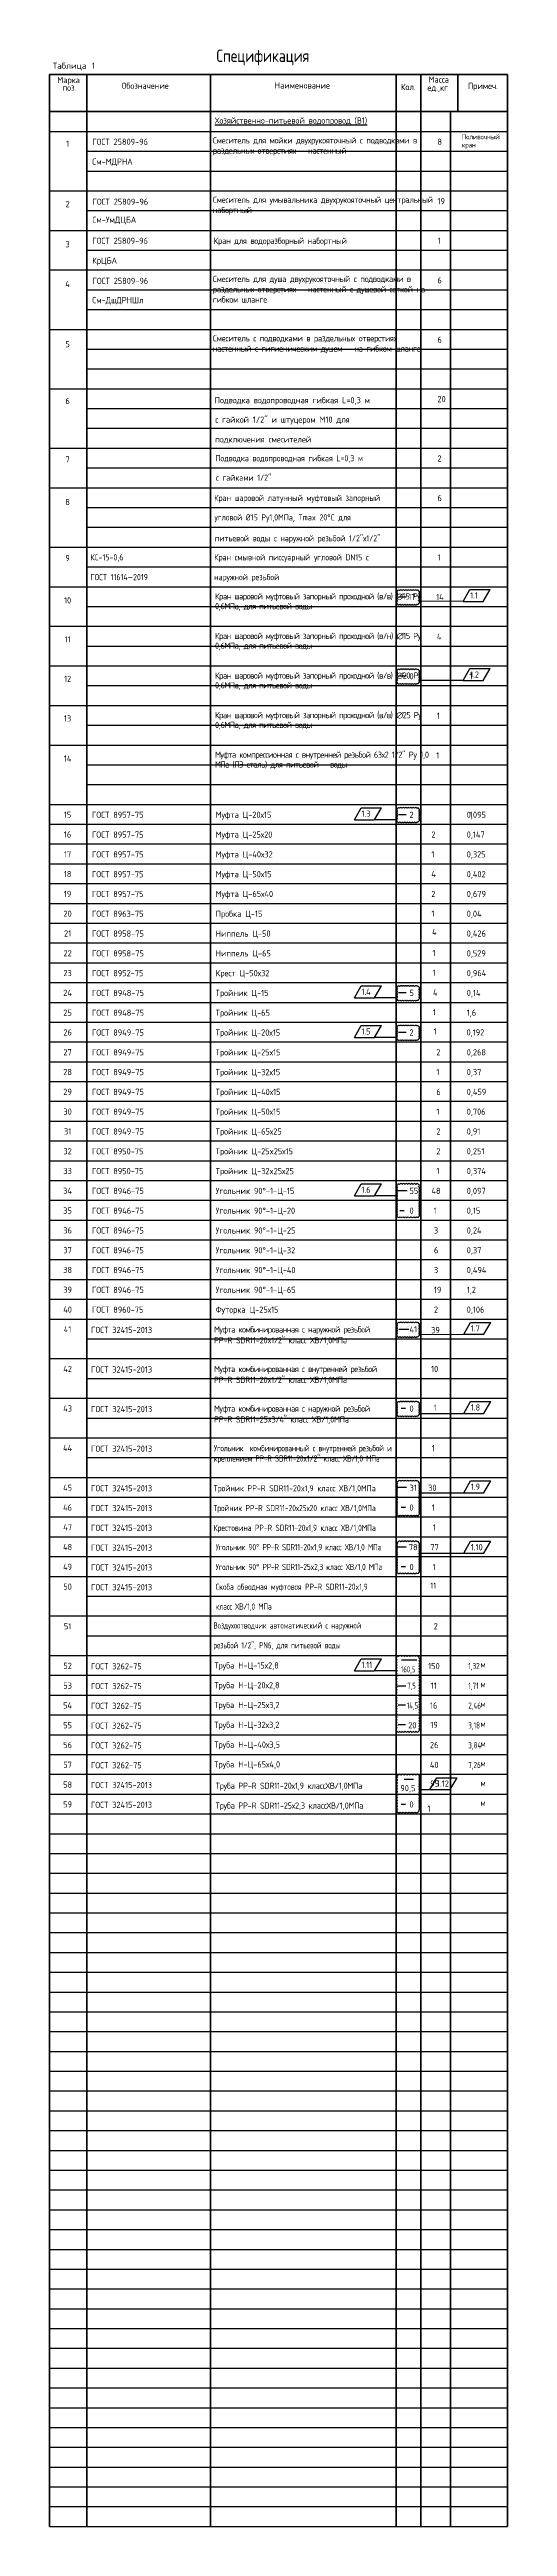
# Model space of a CAD drawing. Header units: millimetres. Extents: x 111795 to 171284, y -58193 to 111177.
# Drawn here: x 111795 to 130295, y -58193 to 41916 of the extents above; entities that cross this region are included whole.
import ezdxf
from ezdxf.enums import TextEntityAlignment as Align

# ---------------------------------------------------------------- set-up
doc = ezdxf.new("R2010")
doc.units = ezdxf.units.MM
doc.layers.add('0_ГТ-20_Изм.1', color=7, linetype='Continuous', true_color=0xe000e0)
doc.layers.add('АР_025', color=7, linetype='Continuous', lineweight=25)
doc.layers.add('ГС_ВК', color=3, linetype='Continuous')
doc.styles.add('GOST 2.304', font='CS_Gost2304.shx')
doc.styles.get("Standard").update_dxf_attribs({"font": 'txt.shx'})

msp = doc.modelspace()

# ---------------------------------------------------------------- texts
at = {"color": 0, "ltscale": 100}
msp.add_text('Таблица 1', height=250, dxfattribs=at).set_placement((111921, 41135))
at = {"linetype": 'Continuous', "lineweight": 25, "style": 'GOST 2.304'}
msp.add_text('Спецификация', height=500, dxfattribs=at).set_placement((118537, 41414))
at = {"color": 3, "linetype": 'Continuous', "lineweight": 25, "ltscale": 100, "style": 'GOST 2.304', "width": 0.95}
for s, p in [('Подводка водопроводная гибкая L=0,3 м ', (118499, 25273)), ('с гайками 1/2" ', (118521, 24486)), ('угловой %%C15 Ру1,0МПа, Тmax 20°C для ', (118456, 22882)), ('Кран шаровой латунный муфтовый запорный', (118446, 23668)), ('питьевой воды с наружной резьбой 1/2"х1/2"', (118475, 22037)), ('КС-15-0,6', (113446, 21268)), ('Кран смывной писсуарный угловой DN15 с ', (118446, 21268)), ('ГОСТ 11614—2019', (113446, 20468)), ('наружной резьбой', (118446, 20468))]:
    msp.add_text(s, height=250, dxfattribs=at).set_placement(p)
at = {"layer": '0_ГТ-20_Изм.1', "lineweight": 30, "style": 'GOST 2.304'}
for s, p in [('17', (126290, 19663)), ('1.1', (128784, 19728)), ('0', (126338, 16463)), ('1.2', (128784, 16530)), ('1.3', (124396, 10907)), ('2', (126338, 10863)), ('1.4', (124396, 3707)), ('5', (126338, 3663)), ('1.5', (124396, 2107)), ('2', (126338, 2063)), ('1.6', (124396, -4293)), ('0', (126338, -5137)), ('55', (126338, -4337)), ('41', (126338, -9937)), ('1.7', (128815, -9893)), ('0', (126338, -13137)), ('1.8', (128815, -13093)), ('0', (126338, -17137)), ('31', (126342, -16337)), ('1.9', (128815, -16293)), ('78', (126313, -18737)), ('1.10', (128815, -18739)), ('0', (126338, -19537)), ('1.11', (124396, -23493)), ('20', (126287, -25937)), ('90,5', (125969, -28476)), ('0', (126338, -29137)), ('1.12', (127448, -28293))]:
    msp.add_text(s, height=250, dxfattribs=at).set_placement(p)
at = {"layer": '0_ГТ-20_Изм.1', "lineweight": 30, "style": 'GOST 2.304', "width": 0.8}
for s, p in [('160,5', (125993, -23675)), ('14,5', (126234, -25137)), ('7,5', (126248, -24337))]:
    msp.add_text(s, height=250, dxfattribs=at).set_placement(p)
at = {"layer": 'АР_025', "color": 7, "linetype": 'Continuous', "lineweight": 25, "style": 'GOST 2.304'}
for s, p in [('Марка', (112567, 40683)), ('поз.', (112599, 40374)), ('Обозначение', (115661, 40452)), ('Наименование', (122008, 40465)), ('Кол.', (126290, 40403)), ('ед.,кг', (127478, 40372)), ('Масса', (127519, 40705)), ('Примеч.', (129305, 40445))]:
    msp.add_text(s, height=250, dxfattribs=at).set_placement(p, align=Align.MIDDLE_CENTER)
at = {"layer": 'АР_025', "color": 3, "linetype": 'Continuous', "lineweight": 25, "style": 'GOST 2.304'}
for s, p in [('1', (112524, 38110)), ('2', (112524, 35669)), ('3', (112524, 34048)), ('4', (112524, 32440)), ('5', (112524, 30009)), ('6', (112524, 27712)), ('7', (112524, 25352)), ('8', (112524, 23627)), ('9', (112524, 21364)), ('10', (112524, 19651)), ('11', (112524, 18082)), ('12', (112524, 16481)), ('13', (112524, 14882)), ('14', (112524, 13262)), ('15', (112524, 10991)), ('16', (112524, 10191)), ('17', (112524, 9391)), ('18', (112524, 8591)), ('20', (112524, 6991)), ('19', (112524, 7791)), ('21', (112524, 6191)), ('23', (112524, 4591)), ('24', (112524, 3791)), ('25', (112524, 2991)), ('26', (112524, 2191)), ('27', (112524, 1391)), ('28', (112524, 591)), ('29', (112524, -209)), ('30', (112524, -1009)), ('31', (112524, -1809)), ('32', (112524, -2609)), ('33', (112524, -3409)), ('34', (112524, -4209)), ('35', (112524, -5009)), ('36', (112524, -5809)), ('37', (112524, -6609)), ('38', (112524, -7409)), ('39', (112524, -8209)), ('40', (112524, -9009)), ('41', (112524, -9809)), ('42', (112524, -11409)), ('43', (112524, -13009)), ('44', (112524, -14609)), ('45', (112524, -16209)), ('46', (112524, -17009)), ('47', (112524, -17809)), ('48', (112524, -18609)), ('49', (112524, -19409)), ('50', (112524, -20209)), ('51', (112524, -21809)), ('52', (112524, -23409)), ('54', (112524, -25009)), ('53', (112524, -24209)), ('55', (112524, -25809)), ('56', (112524, -26609)), ('57', (112524, -27409)), ('58', (112524, -28209)), ('59', (112524, -29009))]:
    msp.add_text(s, height=250, dxfattribs=at).set_placement(p, align=Align.MIDDLE_CENTER)
for s, p in [('ГОСТ 25809-96', (113519, 38062)), ('8', (127467, 38063)), ('См-MДРНА', (113519, 37262)), ('19', (127467, 35663)), ('1', (127467, 34063)), ('ГОСТ 25809-96', (113526, 32441)), ('6', (127467, 32463)), ('См-ДшДРНШл', (113519, 31662)), ('6', (127467, 30063)), ('20', (127467, 27663)), ('2', (127467, 25263)), ('6', (127467, 23663)), ('1', (127467, 21263)), ('14', (127414, 19663)), ('4', (127444, 18063)), ('1', (128764, 16463)), ('1', (127442, 14863)), ('1', (127419, 13263)), ('1', (128764, 10863)), ('2', (127221, 10063)), ('1', (127221, 9263)), ('4', (127221, 8463)), ('1', (127221, 6863)), ('2', (127221, 7663)), ('4', (127250, 6121)), ('1', (127265, 5278)), ('1', (127265, 4478)), ('1', (127286, 2878)), ('4', (127286, 3678)), ('1', (127312, 2108)), ('2', (127423, 1263)), ('1', (127423, 463)), ('1', (127423, -1137)), ('6', (127423, -337)), ('2', (127423, -1937)), ('2', (127423, -2737)), ('1', (127423, -3537)), ('48', (127226, -4337)), ('1', (127314, -5137)), ('3', (127325, -5937)), ('6', (127325, -6737)), ('3', (127325, -7537)), ('19', (127325, -8337)), ('2', (127325, -9137)), ('39', (127213, -9966)), ('10', (127211, -11537)), ('1', (127314, -13110)), ('1', (127240, -14737)), ('30', (127093, -16337)), ('1', (127240, -17137)), ('1', (127284, -17937)), ('77', (127181, -18737)), ('1', (127269, -19537)), ('11', (127178, -20293)), ('2', (127313, -21937)), ('150', (127093, -23544)), ('16', (127166, -25137)), ('11', (127196, -24337)), ('19', (127181, -25918)), ('26', (127163, -26737)), ('40', (127163, -27537)), ('95', (127177, -28292)), ('1', (127062, -29307))]:
    msp.add_text(s, height=250, dxfattribs=at).set_placement(p)
at = {"layer": 'АР_025', "color": 3, "lineweight": 20, "style": 'GOST 2.304'}
for s, p in [('кран', (128458, 38060)), ('Поливочный ', (128458, 38389))]:
    msp.add_text(s, height=200, dxfattribs=at).set_placement(p, align=Align.MIDDLE_LEFT)
at = {"layer": 'АР_025', "color": 3, "lineweight": -3, "ltscale": 10, "style": 'GOST 2.304'}
for s, p in [('См-УмДЦБА', (113526, 34914)), ('ГОСТ 25809-96', (113526, 35641)), ('ГОСТ 25809-96', (113519, 34062)), ('КрЦБА', (113519, 33262)), ('Подводка водопроводная гибкая L=0,3 м', (118467, 27620)), ('с гайкой 1/2" и штуцером М10 для ', (118488, 26834)), ('подключения смесителей', (118488, 26034)), ('0,095', (128650, 10863)), ('0,147', (128650, 10063)), ('0,325', (128650, 9263)), ('0,402', (128650, 8463)), ('0,679', (128650, 7663)), ('0,04', (128650, 6863)), ('0,426', (128650, 6063)), ('0,529', (128650, 5263)), ('0,964', (128650, 4463)), ('1,6', (128650, 2863)), ('0,14', (128650, 3663)), ('0,192', (128643, 2067)), ('0,268', (128650, 1263)), ('0,37', (128650, 463)), ('0,459', (128650, -337)), ('0,706', (128650, -1137)), ('0,91', (128650, -1937)), ('0,251', (128650, -2737)), ('0,374', (128650, -3537)), ('0,097', (128650, -4337)), ('0,15', (128650, -5137)), ('0,24', (128650, -5937)), ('0,37', (128650, -6737)), ('0,494', (128650, -7537)), ('1,2', (128650, -8337)), ('0,106', (128650, -9137)), ('ГОСТ 32415-2013', (113469, -9957))]:
    msp.add_text(s, height=250, dxfattribs=at).set_placement(p)
msp.add_text('22', height=250, dxfattribs=at).set_placement((112524, 5391), align=Align.MIDDLE_CENTER)
at = {"layer": 'АР_025', "color": 3, "linetype": 'ByBlock', "lineweight": 20, "style": 'GOST 2.304'}
for p in [(113469, -11557), (113469, -13157), (113469, -14757), (113469, -16357), (113469, -17157), (113469, -17957), (113469, -18757), (113469, -19557), (113469, -20357)]:
    msp.add_text('ГОСТ 32415-2013', height=250, dxfattribs=at).set_placement(p)
for s, width, p in [('Тройник PP-R SDR11-20х25х20 класс ХВ/1,0МПа', 0.9, (118414, -17157)), ('Тройник PP-R SDR11-20x1,9 класс ХВ/1,0МПа', 0.95, (118423, -16357)), ('Крестовина PP-R SDR11-20х1,9 класс ХВ/1,0МПа', 0.9, (118417, -17957)), ('Воздухоотводчик автоматический с наружной ', 0.85, (118416, -21902)), ('резьбой 1/2", PN6, для питьевой воды', 0.85, (118416, -22702))]:
    msp.add_text(s, height=250, dxfattribs=dict(at, width=width)).set_placement(p)
at = {"layer": 'АР_025', "color": 3, "lineweight": -3, "ltscale": 10, "style": 'GOST 2.304', "width": 0.85}
for s, p in [('1,32', (128711, -23542)), ('1,71', (128711, -24342)), ('2,46', (128711, -25142)), ('3,18', (128711, -25942)), ('3,84', (128711, -26742)), ('7,26', (128711, -27542))]:
    msp.add_text(s, height=250, dxfattribs=at).set_placement(p)
at = {"layer": 'АР_025', "color": 7, "lineweight": -3, "ltscale": 10, "style": 'GOST 2.304'}
for p in [(129203, -23477), (129203, -24277), (129203, -25077), (129203, -25877), (129203, -26677), (129203, -27477), (129203, -28277), (129203, -29077)]:
    msp.add_text('м', height=250, dxfattribs=at).set_placement(p)
at = {"layer": 'АР_025', "color": 7, "lineweight": -3, "ltscale": 10, "insert": (118472, 39172), "char_height": 250, "width": 7168.75, "attachment_point": 1, "style": 'GOST 2.304'}
msp.add_mtext('{\\L\\C4;Хозяйственно-питьевой водопровод (В1)}', dxfattribs=at)
at = {"layer": 'АР_025', "color": 3, "lineweight": -3, "ltscale": 10, "char_height": 250, "attachment_point": 1, "style": 'GOST 2.304'}
for s, insert, width in [('{\\T0.95;Смеситель для мойки двухрукояточный с подводками в раздельных отверстиях \\H2.7858x; \\H0.35897x;настенный \\H2.1335x; }', (118394, 38370), 7368.23), ('{\\T0.95;Смеситель для умывальника двухрукояточный центральный набортный\\H2.7443x; }', (118394, 35970), 7368.23), ('{\\T0.95;Кран для водоразборный набортный}', (118428, 34311), 7368.23), ('{\\T0.95;Смеситель для душа двухрукояточный с подводками в раздельных отверстиях \\H2.7858x; \\H0.35897x;настенный с душевой сеткой на гибком шланге\\H2.175x; }', (118394, 32770), 7368.23), ('{\\T0.95;Смеситель с подводками в раздельных отверстиях настенный с гигиеническим душем \\H2.7858x; \\H0.35897x;на гибком шланге\\H2.1335x; }', (118394, 30370), 7368.23), ('ГОСТ 8957-75', (113507, 11112), 4743.16), ('Муфта Ц-20х15', (118507, 11112), 7185.4), ('ГОСТ 8957-75', (113507, 10312), 4743.16), ('Муфта Ц-25х20', (118507, 10312), 7185.4), ('ГОСТ 8957-75', (113507, 9512), 4743.16), ('Муфта Ц-40х32', (118507, 9512), 7185.4), ('ГОСТ 8957-75', (113507, 8712), 4743.16), ('Муфта Ц-50х15', (118507, 8712), 7185.4), ('ГОСТ 8957-75', (113507, 7912), 4743.16), ('ГОСТ 8963-75', (113507, 7112), 4743.16), ('Муфта Ц-65х40', (118507, 7912), 7185.4), ('Пробка Ц-15', (118507, 7112), 7185.4), ('ГОСТ 8958-75', (113507, 6312), 4743.16), ('Ниппель Ц-50', (118507, 6312), 7185.4), ('ГОСТ 8958-75', (113507, 5512), 4743.16), ('Ниппель Ц-65', (118507, 5512), 7185.4), ('ГОСТ 8952-75', (113507, 4712), 4743.16), ('Крест Ц-50х32', (118507, 4712), 7185.4), ('ГОСТ 8948-75', (113507, 3912), 4743.16), ('ГОСТ 8948-75', (113507, 3112), 4743.16), ('Тройник Ц-15', (118507, 3912), 7185.4), ('Тройник Ц-65', (118507, 3112), 7185.4), ('ГОСТ 8949-75', (113507, 2312), 4743.16), ('Тройник Ц-20х15', (118507, 2312), 7185.4), ('ГОСТ 8949-75', (113507, 1512), 4743.16), ('Тройник Ц-25х15', (118507, 1512), 7185.4), ('ГОСТ 8949-75', (113507, 712), 4743.16), ('Тройник Ц-32х15', (118507, 712), 7185.4), ('ГОСТ 8949-75', (113507, -88), 4743.16), ('ГОСТ 8949-75', (113507, -888), 4743.16), ('Тройник Ц-40х15', (118507, -88), 7185.4), ('Тройник Ц-50х15', (118507, -888), 7185.4), ('ГОСТ 8949-75', (113507, -1688), 4743.16), ('Тройник Ц-65х25', (118507, -1688), 7185.4), ('ГОСТ 8950-75', (113507, -2488), 4743.16), ('Тройник Ц-25x25х15', (118507, -2488), 7185.4), ('ГОСТ 8950-75', (113507, -3288), 4743.16), ('Тройник Ц-32x25х25', (118507, -3288), 7185.4), ('ГОСТ 8946-75', (113507, -4088), 4743.16), ('ГОСТ 8946-75', (113507, -4888), 4743.16), ('Угольник 90°-1-Ц-15', (118507, -4088), 7185.4), ('Угольник 90°-1-Ц-20', (118507, -4888), 7185.4), ('ГОСТ 8946-75', (113507, -5688), 4743.16), ('Угольник 90°-1-Ц-25', (118507, -5688), 7185.4), ('ГОСТ 8946-75', (113507, -6488), 4743.16), ('Угольник 90°-1-Ц-32', (118507, -6488), 7185.4), ('ГОСТ 8946-75', (113507, -7288), 4743.16), ('Угольник 90°-1-Ц-40', (118507, -7288), 7185.4), ('ГОСТ 8946-75', (113507, -8088), 4811.25), ('ГОСТ 8960-75', (113507, -8888), 4743.16), ('Угольник 90°-1-Ц-65', (118507, -8088), 7185.4), ('Футорка Ц-25х15', (118507, -8888), 7185.4), ("{\\T0.9;Муфта комбинированная с наружной резьбой\\P\\T0.95;PP-R SDR11-20x\\T0.9;1/2\\H1.0833x;'\\H0.92311x;'\\H0.99999x;\\T0.95; класс ХВ/1,0МПа\\H2.7888x; }", (118445, -9688), 7387.47), ("{\\T0.9;Муфта комбинированная с внутренней резьбой\\P\\T0.95;PP-R SDR11-20x\\T0.9;1/2\\H1.0833x;'\\H0.92311x;'\\H0.99999x;\\T0.95; класс ХВ/1,0МПа\\H2.7888x; }", (118445, -11288), 7387.47), ("{\\T0.9;Муфта комбинированная с наружной резьбой\\P\\T0.95;PP-R SDR11-25x3\\T0.9;/4\\H1.0833x;'\\H0.92311x;'\\H0.99999x;\\T0.95; класс ХВ/1,0МПа\\H2.7888x; }", (118445, -12888), 7387.47), ('ГОСТ 3262-75', (113465, -23301), 4743.16), ('ГОСТ 3262-75', (113465, -24101), 4743.16), ('ГОСТ 3262-75', (113465, -24901), 4743.16), ('ГОСТ 3262-75', (113465, -25701), 4743.16), ('ГОСТ 3262-75', (113465, -26501), 4743.16), ('ГОСТ 3262-75', (113465, -27301), 4743.16), ('ГОСТ 32415-2013', (113465, -28101), 7185.4), ('ГОСТ 32415-2013', (113465, -28901), 7185.4), (' {\\T0.95;Труба PP-R SDR11-20х1,9 классХВ/1,0МПа}', (118348, -28132), 7185.4), (' {\\T0.95;Труба PP-R SDR11-25х2,3 классХВ/1,0МПа}', (118348, -28932), 7185.4)]:
    msp.add_mtext(s, dxfattribs=dict(at, insert=insert, width=width))
at = {"layer": 'АР_025', "color": 3, "lineweight": -3, "ltscale": 10, "char_height": 250, "attachment_point": 1, "line_spacing_factor": 0.95, "style": 'GOST 2.304'}
for s, insert, width in [('{\\T0.9;Кран шаровой муфтовый запорный проходной (в/в) ∅15 Ру 0,6МПа, для питьевой воды\\H2.9142x; }', (118480, 19941), 7185.4), ('{\\T0.9;Кран шаровой муфтовый запорный проходной (в/н) ∅15 Ру 0,6МПа, для питьевой воды\\H2.9142x; }', (118480, 18341), 7185.4), ('{\\T0.9;Кран шаровой муфтовый запорный проходной (в/в) ∅20 Ру 0,6МПа, для питьевой воды\\H2.9142x; }', (118480, 16741), 7185.4), ('{\\T0.9;Кран шаровой муфтовый запорный проходной (в/в) ∅25 Ру 0,6МПа, для питьевой воды\\H2.9142x; }', (118480, 15141), 7185.4), ("{\\T0.9;Муфта компрессионная с внутренней резьбой 63х2 1/2'' Py 1,0 МПа (ПЭ-сталь) для питьевой \\H2.8901x; \\H0.34601x;воды \\H2.4374x; }", (118480, 13541), 7185.4), ("{\\W0.9;\\T0.95;Угольник  комбинированный с внутренней резьбой и \\Pкреплением PP-R SDR11-20x\\W1;\\T0.9;1/2\\H1.0833x;'\\H0.92311x;'\\H0.99999x;\\W0.9;\\T0.95; класс ХВ/1,0 МПа\\H2.8734x; }", (118434, -14488), 7519.6), ('{\\W0.9;\\T0.95;Угольник \\T1;90°\\T0.95; PP-R SDR11-20x1,9 класс ХВ/1,0 МПа}', (118507, -18488), 7309.18), ('{\\W0.9;\\T0.95;Угольник \\T1;90°\\T0.95; PP-R SDR11-25x2,3 класс ХВ/1,0 МПа}', (118507, -19288), 7309.18), ('{\\W0.9;Скоба обводная муфтовоя PP-R SDR11-20x1,9}', (118507, -20088), 7185.4), ('{\\W0.9;\\T0.95;класс ХВ/1,0 МПа}', (118507, -20888), 7309.18), (' Труба Н-Ц-15х2,8', (118294, -23268), 7185.4), (' Труба Н-Ц-20х2,8', (118294, -24068), 7185.4), (' Труба Н-Ц-25х3,2', (118294, -24868), 7185.4), (' Труба Н-Ц-32х3,2', (118294, -25668), 7185.4), (' Труба Н-Ц-40х3,5', (118294, -26468), 7185.4), (' Труба Н-Ц-65х4,0', (118294, -27268), 7185.4)]:
    msp.add_mtext(s, dxfattribs=dict(at, insert=insert, width=width))

# ---------------------------------------------------------------- linework, layer by layer
at = {"layer": '0_ГТ-20_Изм.1', "lineweight": 30}
for p, q in [((128500, 19611), (128777, 20091)), ((128777, 20091), (129594, 20091)), ((129316, 19611), (129594, 20091)), ((126208, 19785), (125891, 19785)), ((128500, 19611), (126730, 19617)), ((128500, 19611), (129316, 19611)), ((126208, 16586), (125891, 16586)), ((128500, 16412), (126730, 16418)), ((128500, 16412), (128777, 16893)), ((128500, 16412), (129316, 16412)), ((128777, 16893), (129594, 16893)), ((129316, 16412), (129594, 16893)), ((124112, 10789), (124390, 11270)), ((124390, 11270), (125206, 11270)), ((124929, 10789), (125206, 11270)), ((124112, 10789), (124929, 10789)), ((125814, 10786), (124929, 10789)), ((126208, 10986), (125891, 10986)), ((124112, 3589), (124390, 4070)), ((124390, 4070), (125206, 4070)), ((124929, 3589), (125206, 4070)), ((124112, 3589), (124929, 3589)), ((125814, 3586), (124929, 3589)), ((126208, 3786), (125891, 3786)), ((124112, 1989), (124390, 2470)), ((124390, 2470), (125206, 2470)), ((124929, 1989), (125206, 2470)), ((126208, 2186), (125891, 2186)), ((124112, 1989), (124929, 1989)), ((125814, 1986), (124929, 1989)), ((124112, -4411), (124390, -3930)), ((124390, -3930), (125206, -3930)), ((124929, -4411), (125206, -3930)), ((124112, -4411), (124929, -4411)), ((125849, -4408), (124929, -4411)), ((126238, -4214), (125851, -4214)), ((126126, -5014), (125952, -5014)), ((126310, -9814), (125902, -9814)), ((126743, -10013), (128531, -10011)), ((128531, -10011), (128808, -9530)), ((128531, -10011), (129347, -10011)), ((128808, -9530), (129625, -9530)), ((129347, -10011), (129625, -9530)), ((126177, -13014), (126002, -13014)), ((128531, -13211), (128808, -12730)), ((128808, -12730), (129625, -12730)), ((129347, -13211), (129625, -12730)), ((126743, -13213), (128531, -13211)), ((128531, -13211), (129347, -13211)), ((128531, -16411), (128808, -15930)), ((128808, -15930), (129625, -15930)), ((129347, -16411), (129625, -15930)), ((126213, -16205), (125864, -16205)), ((126177, -17014), (126002, -17014)), ((126743, -16413), (128531, -16411)), ((128531, -16411), (129347, -16411)), ((126202, -18613), (125848, -18613)), ((126743, -18859), (128531, -18857)), ((128531, -18857), (128808, -18376)), ((128531, -18857), (129347, -18857)), ((128808, -18376), (129625, -18376)), ((129347, -18857), (129625, -18376)), ((126177, -19414), (126002, -19414)), ((124112, -23611), (124390, -23130)), ((124112, -23611), (124929, -23611)), ((124390, -23130), (125206, -23130)), ((124929, -23611), (125206, -23130)), ((125849, -23608), (124929, -23611)), ((126637, -23182), (126012, -23182)), ((126185, -24230), (125853, -24230)), ((126176, -24997), (125878, -24997)), ((126176, -25797), (125878, -25797)), ((126497, -28010), (126119, -28010)), ((127164, -28411), (127442, -27930)), ((127442, -27930), (128258, -27930)), ((127981, -28411), (128258, -27930)), ((126177, -29014), (126002, -29014)), ((126743, -28413), (127164, -28411)), ((127164, -28411), (127981, -28411))]:
    msp.add_line(p, q, dxfattribs=at)
for points in [[(125849, 19497, 0.5205671), (125949, 19497, 0.5205671), (126049, 19497, 0.5205671), (126149, 19497, 0.5205671), (126249, 19497, 0.5205671), (126349, 19497, 0.5205671), (126449, 19497, 0.5205671), (126549, 19497, 0.5205671), (126649, 19497, 0.5205671), (126717, 19528, 0.5205671), (126717, 19628, 0.5205671), (126717, 19728, 0.5205671), (126717, 19828, 0.5205671), (126717, 19928, 0.5205671), (126717, 20028, 0.5205671), (126639, 20050, 0.5205671), (126539, 20050, 0.5205671), (126439, 20050, 0.5205671), (126339, 20050, 0.5205671), (126239, 20050, 0.5205671), (126139, 20050, 0.5205671), (126039, 20050, 0.5205671), (125939, 20050, 0.5205671), (125849, 20039, 0.5205671), (125849, 19939, 0.5205671), (125849, 19839, 0.5205671), (125849, 19739, 0.5205671), (125849, 19639, 0.5205671)], [(125849, 16298, 0.5205671), (125949, 16298, 0.5205671), (126049, 16298, 0.5205671), (126149, 16298, 0.5205671), (126249, 16298, 0.5205671), (126349, 16298, 0.5205671), (126449, 16298, 0.5205671), (126549, 16298, 0.5205671), (126649, 16298, 0.5205671), (126717, 16330, 0.5205671), (126717, 16430, 0.5205671), (126717, 16530, 0.5205671), (126717, 16630, 0.5205671), (126717, 16730, 0.5205671), (126717, 16830, 0.5205671), (126639, 16851, 0.5205671), (126539, 16851, 0.5205671), (126439, 16851, 0.5205671), (126339, 16851, 0.5205671), (126239, 16851, 0.5205671), (126139, 16851, 0.5205671), (126039, 16851, 0.5205671), (125939, 16851, 0.5205671), (125849, 16840, 0.5205671), (125849, 16740, 0.5205671), (125849, 16640, 0.5205671), (125849, 16540, 0.5205671), (125849, 16440, 0.5205671)], [(125849, 10698, 0.5205671), (125949, 10698, 0.5205671), (126049, 10698, 0.5205671), (126149, 10698, 0.5205671), (126249, 10698, 0.5205671), (126349, 10698, 0.5205671), (126449, 10698, 0.5205671), (126549, 10698, 0.5205671), (126649, 10698, 0.5205671), (126717, 10730, 0.5205671), (126717, 10830, 0.5205671), (126717, 10930, 0.5205671), (126717, 11030, 0.5205671), (126717, 11130, 0.5205671), (126717, 11230, 0.5205671), (126639, 11251, 0.5205671), (126539, 11251, 0.5205671), (126439, 11251, 0.5205671), (126339, 11251, 0.5205671), (126239, 11251, 0.5205671), (126139, 11251, 0.5205671), (126039, 11251, 0.5205671), (125939, 11251, 0.5205671), (125849, 11240, 0.5205671), (125849, 11140, 0.5205671), (125849, 11040, 0.5205671), (125849, 10940, 0.5205671), (125849, 10840, 0.5205671)], [(125849, 3498, 0.5205671), (125949, 3498, 0.5205671), (126049, 3498, 0.5205671), (126149, 3498, 0.5205671), (126249, 3498, 0.5205671), (126349, 3498, 0.5205671), (126449, 3498, 0.5205671), (126549, 3498, 0.5205671), (126649, 3498, 0.5205671), (126717, 3530, 0.5205671), (126717, 3630, 0.5205671), (126717, 3730, 0.5205671), (126717, 3830, 0.5205671), (126717, 3930, 0.5205671), (126717, 4030, 0.5205671), (126639, 4051, 0.5205671), (126539, 4051, 0.5205671), (126439, 4051, 0.5205671), (126339, 4051, 0.5205671), (126239, 4051, 0.5205671), (126139, 4051, 0.5205671), (126039, 4051, 0.5205671), (125939, 4051, 0.5205671), (125849, 4040, 0.5205671), (125849, 3940, 0.5205671), (125849, 3840, 0.5205671), (125849, 3740, 0.5205671), (125849, 3640, 0.5205671)], [(125849, 1898, 0.5205671), (125949, 1898, 0.5205671), (126049, 1898, 0.5205671), (126149, 1898, 0.5205671), (126249, 1898, 0.5205671), (126349, 1898, 0.5205671), (126449, 1898, 0.5205671), (126549, 1898, 0.5205671), (126649, 1898, 0.5205671), (126717, 1930, 0.5205671), (126717, 2030, 0.5205671), (126717, 2130, 0.5205671), (126717, 2230, 0.5205671), (126717, 2330, 0.5205671), (126717, 2430, 0.5205671), (126639, 2451, 0.5205671), (126539, 2451, 0.5205671), (126439, 2451, 0.5205671), (126339, 2451, 0.5205671), (126239, 2451, 0.5205671), (126139, 2451, 0.5205671), (126039, 2451, 0.5205671), (125939, 2451, 0.5205671), (125849, 2440, 0.5205671), (125849, 2340, 0.5205671), (125849, 2240, 0.5205671), (125849, 2140, 0.5205671), (125849, 2040, 0.5205671)], [(125849, -5260, 0.5205671), (125959, -5260, 0.5205671), (126068, -5260, 0.5205671), (126178, -5260, 0.5205671), (126287, -5260, 0.5205671), (126397, -5260, 0.5205671), (126507, -5260, 0.5205671), (126616, -5260, 0.5205671), (126717, -5252, 0.5205671), (126717, -5142, 0.5205671), (126717, -5033, 0.5205671), (126717, -4923, 0.5205671), (126717, -4814, 0.5205671), (126717, -4704, 0.5205671), (126717, -4594, 0.5205671), (126717, -4485, 0.5205671), (126717, -4375, 0.5205671), (126717, -4266, 0.5205671), (126717, -4156, 0.5205671), (126717, -4046, 0.5205671), (126705, -3949, 0.5205671), (126595, -3949, 0.5205671), (126486, -3949, 0.5205671), (126376, -3949, 0.5205671), (126267, -3949, 0.5205671), (126157, -3949, 0.5205671), (126047, -3949, 0.5205671), (125938, -3949, 0.5205671), (125849, -3970, 0.5205671), (125849, -4080, 0.5205671), (125849, -4189, 0.5205671), (125849, -4299, 0.5205671), (125849, -4408, 0.5205671), (125849, -4518, 0.5205671), (125849, -4627, 0.5205671), (125849, -4737, 0.5205671), (125849, -4847, 0.5205671), (125849, -4956, 0.5205671), (125849, -5066, 0.5205671), (125849, -5175, 0.5205671)], [(125849, -10102, 0.5205671), (125949, -10102, 0.5205671), (126049, -10102, 0.5205671), (126149, -10102, 0.5205671), (126249, -10102, 0.5205671), (126349, -10102, 0.5205671), (126449, -10102, 0.5205671), (126549, -10102, 0.5205671), (126649, -10102, 0.5205671), (126717, -10070, 0.5205671), (126717, -9970, 0.5205671), (126717, -9870, 0.5205671), (126717, -9770, 0.5205671), (126717, -9670, 0.5205671), (126717, -9570, 0.5205671), (126639, -9549, 0.5205671), (126539, -9549, 0.5205671), (126439, -9549, 0.5205671), (126339, -9549, 0.5205671), (126239, -9549, 0.5205671), (126139, -9549, 0.5205671), (126039, -9549, 0.5205671), (125939, -9549, 0.5205671), (125849, -9560, 0.5205671), (125849, -9660, 0.5205671), (125849, -9760, 0.5205671), (125849, -9860, 0.5205671), (125849, -9960, 0.5205671)], [(125849, -13302, 0.5205671), (125949, -13302, 0.5205671), (126049, -13302, 0.5205671), (126149, -13302, 0.5205671), (126249, -13302, 0.5205671), (126349, -13302, 0.5205671), (126449, -13302, 0.5205671), (126549, -13302, 0.5205671), (126649, -13302, 0.5205671), (126717, -13270, 0.5205671), (126717, -13170, 0.5205671), (126717, -13070, 0.5205671), (126717, -12970, 0.5205671), (126717, -12870, 0.5205671), (126717, -12770, 0.5205671), (126639, -12749, 0.5205671), (126539, -12749, 0.5205671), (126439, -12749, 0.5205671), (126339, -12749, 0.5205671), (126239, -12749, 0.5205671), (126139, -12749, 0.5205671), (126039, -12749, 0.5205671), (125939, -12749, 0.5205671), (125849, -12760, 0.5205671), (125849, -12860, 0.5205671), (125849, -12960, 0.5205671), (125849, -13060, 0.5205671), (125849, -13160, 0.5205671)], [(125849, -17317, 0.5205671), (125959, -17317, 0.5205671), (126068, -17317, 0.5205671), (126178, -17317, 0.5205671), (126287, -17317, 0.5205671), (126397, -17317, 0.5205671), (126507, -17317, 0.5205671), (126616, -17317, 0.5205671), (126717, -17309, 0.5205671), (126717, -17199, 0.5205671), (126717, -17090, 0.5205671), (126717, -16980, 0.5205671), (126717, -16870, 0.5205671), (126717, -16761, 0.5205671), (126717, -16651, 0.5205671), (126717, -16542, 0.5205671), (126717, -16432, 0.5205671), (126717, -16322, 0.5205671), (126717, -16213, 0.5205671), (126717, -16103, 0.5205671), (126717, -15994, 0.5205671), (126652, -15949, 0.5205671), (126543, -15949, 0.5205671), (126433, -15949, 0.5205671), (126323, -15949, 0.5205671), (126214, -15949, 0.5205671), (126104, -15949, 0.5205671), (125995, -15949, 0.5205671), (125885, -15949, 0.5205671), (125849, -16023, 0.5205671), (125849, -16132, 0.5205671), (125849, -16242, 0.5205671), (125849, -16351, 0.5205671), (125849, -16461, 0.5205671), (125849, -16571, 0.5205671), (125849, -16680, 0.5205671), (125849, -16790, 0.5205671), (125849, -16899, 0.5205671), (125849, -17009, 0.5205671), (125849, -17119, 0.5205671), (125849, -17228, 0.5205671)], [(125849, -19650, 0.5205671), (125959, -19650, 0.5205671), (126068, -19650, 0.5205671), (126178, -19650, 0.5205671), (126287, -19650, 0.5205671), (126397, -19650, 0.5205671), (126507, -19650, 0.5205671), (126616, -19650, 0.5205671), (126717, -19642, 0.5205671), (126717, -19532, 0.5205671), (126717, -19422, 0.5205671), (126717, -19313, 0.5205671), (126717, -19203, 0.5205671), (126717, -19094, 0.5205671), (126717, -18984, 0.5205671), (126717, -18874, 0.5205671), (126717, -18765, 0.5205671), (126717, -18655, 0.5205671), (126717, -18546, 0.5205671), (126717, -18436, 0.5205671), (126648, -18395, 0.5205671), (126539, -18395, 0.5205671), (126429, -18395, 0.5205671), (126320, -18395, 0.5205671), (126210, -18395, 0.5205671), (126100, -18395, 0.5205671), (125991, -18395, 0.5205671), (125881, -18395, 0.5205671), (125849, -18473, 0.5205671), (125849, -18583, 0.5205671), (125849, -18692, 0.5205671), (125849, -18802, 0.5205671), (125849, -18911, 0.5205671), (125849, -19021, 0.5205671), (125849, -19130, 0.5205671), (125849, -19240, 0.5205671), (125849, -19350, 0.5205671), (125849, -19459, 0.5205671), (125849, -19569, 0.5205671)], [(125831, -26056, 0.5205671), (125941, -26056, 0.5205671), (126051, -26056, 0.5205671), (126162, -26056, 0.5205671), (126272, -26056, 0.5205671), (126382, -26056, 0.5205671), (126492, -26056, 0.5205671), (126602, -26056, 0.5205671), (126713, -26056, 0.5205671), (126727, -25960, 0.5205671), (126727, -25850, 0.5205671), (126727, -25739, 0.5205671), (126727, -25629, 0.5205671), (126727, -25519, 0.5205671), (126727, -25409, 0.5205671), (126727, -25299, 0.5205671), (126727, -25188, 0.5205671), (126727, -25078, 0.5205671), (126727, -24968, 0.5205671), (126727, -24858, 0.5205671), (126727, -24748, 0.5205671), (126727, -24637, 0.5205671), (126727, -24527, 0.5205671), (126727, -24417, 0.5205671), (126727, -24307, 0.5205671), (126727, -24197, 0.5205671), (126727, -24086, 0.5205671), (126727, -23976, 0.5205671), (126727, -23866, 0.5205671), (126727, -23756, 0.5205671), (126727, -23646, 0.5205671), (126727, -23535, 0.5205671), (126727, -23425, 0.5205671), (126727, -23315, 0.5205671), (126727, -23205, 0.5205671), (126727, -23095, 0.5205671), (126686, -23026, 0.5205671), (126575, -23026, 0.5205671), (126465, -23026, 0.5205671), (126355, -23026, 0.5205671), (126245, -23026, 0.5205671), (126135, -23026, 0.5205671), (126024, -23026, 0.5205671), (125914, -23026, 0.5205671), (125831, -23053, 0.5205671), (125831, -23163, 0.5205671), (125831, -23273, 0.5205671), (125831, -23383, 0.5205671), (125831, -23494, 0.5205671), (125831, -23604, 0.5205671), (125831, -23714, 0.5205671), (125831, -23824, 0.5205671), (125831, -23934, 0.5205671), (125831, -24044, 0.5205671), (125831, -24155, 0.5205671), (125831, -24265, 0.5205671), (125831, -24375, 0.5205671), (125831, -24485, 0.5205671), (125831, -24595, 0.5205671), (125831, -24706, 0.5205671), (125831, -24816, 0.5205671), (125831, -24926, 0.5205671), (125831, -25036, 0.5205671), (125831, -25146, 0.5205671), (125831, -25257, 0.5205671), (125831, -25367, 0.5205671), (125831, -25477, 0.5205671), (125831, -25587, 0.5205671), (125831, -25697, 0.5205671), (125831, -25808, 0.5205671), (125831, -25918, 0.5205671)], [(125849, -29317, 0.5205671), (125967, -29317, 0.5205671), (126085, -29317, 0.5205671), (126204, -29317, 0.5205671), (126322, -29317, 0.5205671), (126440, -29317, 0.5205671), (126558, -29317, 0.5205671), (126677, -29317, 0.5205671), (126717, -29240, 0.5205671), (126717, -29122, 0.5205671), (126717, -29003, 0.5205671), (126717, -28885, 0.5205671), (126717, -28767, 0.5205671), (126717, -28649, 0.5205671), (126717, -28531, 0.5205671), (126717, -28412, 0.5205671), (126717, -28294, 0.5205671), (126717, -28176, 0.5205671), (126717, -28058, 0.5205671), (126717, -27939, 0.5205671), (126714, -27824, 0.5205671), (126596, -27824, 0.5205671), (126478, -27824, 0.5205671), (126359, -27824, 0.5205671), (126241, -27824, 0.5205671), (126123, -27824, 0.5205671), (126005, -27824, 0.5205671), (125887, -27824, 0.5205671), (125849, -27905, 0.5205671), (125849, -28023, 0.5205671), (125849, -28142, 0.5205671), (125849, -28260, 0.5205671), (125849, -28378, 0.5205671), (125849, -28496, 0.5205671), (125849, -28614, 0.5205671), (125849, -28733, 0.5205671), (125849, -28851, 0.5205671), (125849, -28969, 0.5205671), (125849, -29087, 0.5205671), (125849, -29205, 0.5205671)]]:
    msp.add_lwpolyline(points, format="xyb", close=True, dxfattribs=at)
at = {"layer": 'ГС_ВК', "color": 0, "linetype": 'Continuous', "lineweight": 70}
for p, q in [((111795, 40907), (130295, 40907)), ((111795, 40907), (111795, 39407)), ((113295, 40907), (113295, 39407)), ((118295, 40907), (118295, 39407)), ((125795, 40907), (125795, 39407)), ((126795, 40907), (126795, 39407)), ((128295, 40907), (128295, 39407)), ((130295, 40907), (130295, 39407)), ((111795, 39407), (130295, 39407)), ((111795, 39407), (111795, -58193)), ((113295, 39407), (113295, -58193)), ((118295, 39407), (118295, -58193)), ((125795, 39407), (125795, -58193)), ((126795, 39407), (126795, -58193)), ((127998, 39410), (127998, -58190)), ((130295, 39407), (130295, -58193))]:
    msp.add_line(p, q, dxfattribs=at)
at = {"layer": 'ГС_ВК', "color": 7, "lineweight": 25, "ltscale": 300}
for p, q in [((111795, 38607), (130295, 38607)), ((113295, 37807), (130295, 37807)), ((111795, 36207), (130295, 36207)), ((113295, 37007), (130295, 37007)), ((113295, 35407), (130295, 35407)), ((111795, 34607), (130295, 34607)), ((113295, 33807), (130295, 33807)), ((111795, 33007), (130295, 33007)), ((113295, 32207), (130295, 32207)), ((113295, 31407), (130295, 31407)), ((111795, 30607), (130295, 30607)), ((113295, 29807), (130295, 29807)), ((111795, 28207), (130295, 28207)), ((113295, 29007), (130295, 29007)), ((113295, 27407), (130295, 27407)), ((113295, 26607), (130295, 26607)), ((111795, 25807), (130295, 25807)), ((111795, 24207), (130295, 24207)), ((113295, 25007), (130295, 25007)), ((113295, 23407), (130295, 23407)), ((113295, 22607), (130295, 22607)), ((111795, 21807), (130295, 21807)), ((111795, 20207), (130295, 20207)), ((113295, 21007), (130295, 21007)), ((113295, 19407), (130295, 19407)), ((111795, 18607), (130295, 18607)), ((113295, 17807), (130295, 17807)), ((111795, 17007), (130295, 17007)), ((113295, 16207), (130295, 16207)), ((111795, 15407), (130295, 15407)), ((113295, 14607), (130295, 14607)), ((111795, 13807), (130295, 13807)), ((113295, 13007), (130295, 13007)), ((113295, 12207), (130295, 12207)), ((111795, 11407), (130295, 11407)), ((111795, 10607), (130295, 10607)), ((111795, 9807), (130295, 9807)), ((111795, 9007), (130295, 9007)), ((111795, 8207), (130295, 8207)), ((111795, 7407), (130295, 7407)), ((111795, 6607), (130295, 6607)), ((111795, 5807), (130295, 5807)), ((111795, 5007), (130295, 5007)), ((111795, 4207), (130295, 4207)), ((111795, 3407), (130295, 3407)), ((111795, 2607), (130295, 2607)), ((111795, 1807), (130295, 1807)), ((111795, 1007), (130295, 1007)), ((111795, 207), (130295, 207)), ((111795, -593), (130295, -593)), ((111795, -1393), (130295, -1393)), ((111795, -2193), (130295, -2193)), ((111795, -2993), (130295, -2993)), ((111795, -3793), (130295, -3793)), ((111795, -4593), (130295, -4593)), ((111795, -5393), (130295, -5393)), ((111795, -6193), (130295, -6193)), ((111795, -6993), (130295, -6993)), ((111795, -7793), (130295, -7793)), ((111795, -8593), (130295, -8593)), ((111795, -9393), (130295, -9393)), ((111795, -10993), (130295, -10993)), ((113295, -10193), (130295, -10193)), ((113295, -11793), (130295, -11793)), ((111795, -12593), (130295, -12593)), ((113295, -13393), (130295, -13393)), ((111795, -14193), (130295, -14193)), ((113295, -14993), (130295, -14993)), ((111795, -15793), (130295, -15793)), ((111795, -16593), (130295, -16593)), ((111795, -17393), (130295, -17393)), ((111795, -18193), (130295, -18193)), ((111795, -18993), (130295, -18993)), ((111795, -19793), (130295, -19793)), ((113295, -20593), (130295, -20593)), ((111795, -21393), (130295, -21393)), ((111795, -22993), (130295, -22993)), ((113295, -22193), (130295, -22193)), ((111795, -23793), (130295, -23793)), ((111795, -24593), (130295, -24593)), ((111795, -25393), (130295, -25393)), ((111795, -26193), (130295, -26193)), ((111795, -26993), (130295, -26993)), ((111795, -27793), (130295, -27793)), ((111795, -28593), (130295, -28593)), ((111795, -29393), (130295, -29393)), ((111795, -30193), (130295, -30193)), ((111795, -30993), (130295, -30993)), ((111795, -31793), (130295, -31793)), ((111795, -32593), (130295, -32593)), ((111795, -33393), (130295, -33393)), ((111795, -34193), (130295, -34193)), ((111795, -34993), (130295, -34993)), ((111795, -35793), (130295, -35793)), ((111795, -36593), (130295, -36593)), ((111795, -37393), (130295, -37393)), ((111795, -38193), (130295, -38193)), ((111795, -38993), (130295, -38993)), ((111795, -39793), (130295, -39793)), ((111795, -40593), (130295, -40593)), ((111795, -41393), (130295, -41393)), ((111795, -42193), (130295, -42193)), ((111795, -42993), (130295, -42993)), ((111795, -43793), (130295, -43793)), ((111795, -44593), (130295, -44593)), ((111795, -45393), (130295, -45393)), ((111795, -46193), (130295, -46193)), ((111795, -46993), (130295, -46993)), ((111795, -47793), (130295, -47793)), ((111795, -48593), (130295, -48593)), ((111795, -49393), (130295, -49393)), ((111795, -50193), (130295, -50193)), ((111795, -50993), (130295, -50993)), ((111795, -51793), (130295, -51793)), ((111795, -52593), (130295, -52593)), ((111795, -53393), (130295, -53393)), ((111795, -54193), (130295, -54193)), ((111795, -54993), (130295, -54993)), ((111795, -55793), (130295, -55793)), ((111795, -56593), (130295, -56593)), ((111795, -57393), (130295, -57393)), ((111795, -58193), (130295, -58193))]:
    msp.add_line(p, q, dxfattribs=at)

msp.set_redraw_order([(e.dxf.handle, doc.entitydb.next_handle()) for e in msp.query("TEXT MTEXT ATTDEF DIMENSION ARC_DIMENSION")])  # texts and dimensions are drawn at this point

doc.saveas('drawing.dxf')
